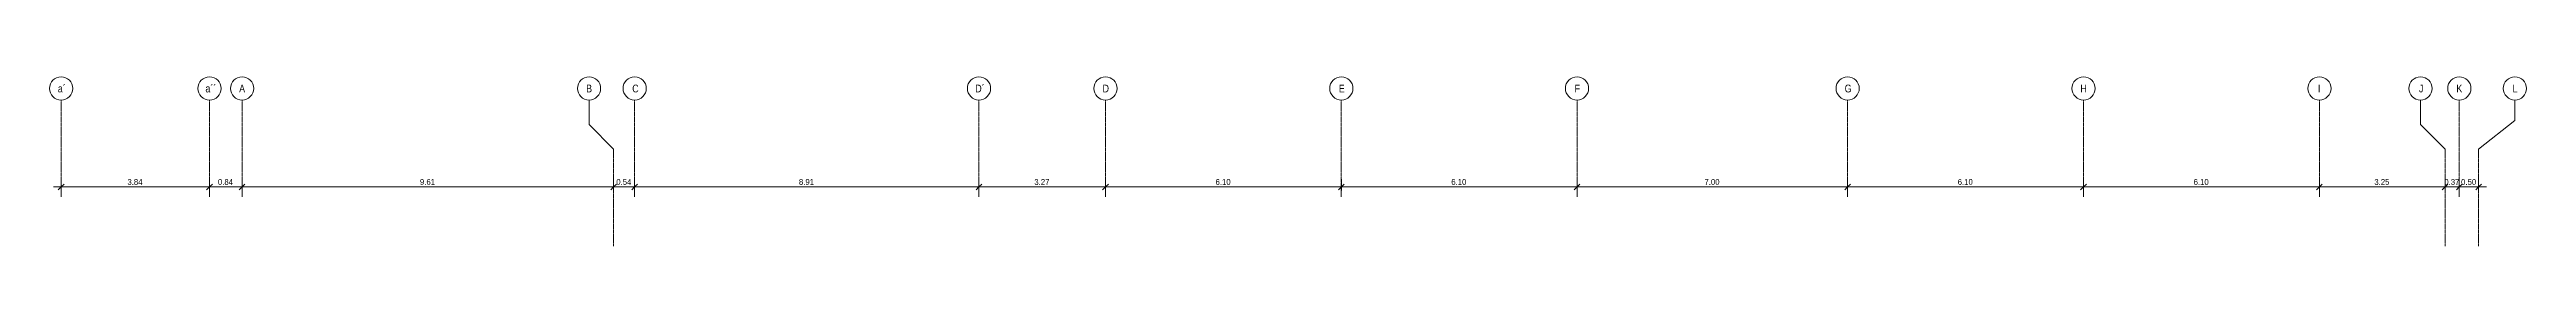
# Model space of a CAD drawing. Header units: centimetres. Extents: x -336 to 16318, y -437 to 1921.
# Drawn here: x 7681 to 14087, y 1484 to 1921 of the extents above; entities that cross this region are included whole.
import ezdxf

# ---------------------------------------------------------------- set-up
doc = ezdxf.new("R2010")
doc.units = ezdxf.units.CM
doc.linetypes.add('Grid Line', pattern=[2.2225, 1.27, -0.3175, 0.3175, -0.3175])
for name, color, linetype, lineweight in [('A-ANNO-DIMS', 7, 'Continuous', 9), ('A-ANNO-DIMS-100', 7, 'Continuous', 9), ('S-GRID', 7, 'Continuous', 9), ('S-GRID-IDEN', 7, 'Continuous', 9)]:
    doc.layers.add(name, color=color, linetype=linetype, lineweight=lineweight)
doc.styles.add('Century Gothic_1', font='GOTHIC.TTF', dxfattribs={"height": 15})
doc.styles.add('Saira Condensed', font='SairaCondensed-Regular.ttf', dxfattribs={"height": 20})
doc.dimstyles.new('FCA_N_Cotas_E100', dxfattribs={"dimscale": 30.48, "dimtxt": 15.662524, "dimasz": 0.492126, "dimexe": 0.656168, "dimexo": 0.656168, "dimgap": 0.032808, "dimtad": 1, "dimlfac": 0.01, "dimrnd": 0.01, "dimzin": 0, "dimdsep": 46, "dimtxsty": 'Century Gothic_1', "dimblk1": 'OBLIQUE', "dimblk2": 'OBLIQUE', "dimsah": 1, "dimcen": 0.09, "dimdle": 0.656168, "dimazin": 2, "dimtfac": 1, "dimtdec": 4, "dimtix": 1, "dimtmove": 0, "dimatfit": 3, "dimfxl": 1, "dimtvp": 1, "dimtolj": 1, "dimtzin": 0, "dimarcsym": 2})

msp = doc.modelspace()

# ---------------------------------------------------------------- texts
at = {"layer": 'S-GRID-IDEN', "color": 253, "true_color": 0xaaaaaa, "char_height": 20, "attachment_point": 1, "style": 'Saira Condensed'}
for s, insert, width in [('a´', (7702.033, 1901.014), 20.04219), ('a´´', (8083.836, 1901.014), 24.85231), ('A', (8171.064, 1901.014), 17.63712), ('B', (9068.546, 1901.014), 17.63712), ('C', (9187.802, 1901.014), 14.43037), ('D´', (10075.105, 1901.014), 22.44725), ('D', (10404.391, 1901.014), 17.63712), ('E', (11015.391, 1901.014), 15.23206), ('F', (11625.287, 1901.014), 14.43037), ('G', (12323.987, 1901.014), 17.63712), ('H', (12933.618, 1901.014), 19.2405), ('I', (13548.218, 1901.014), 8.01687), ('J', (13809.368, 1901.014), 8.81856), ('K', (13906.173, 1901.014), 17.63712), ('L', (14051.504, 1901.014), 13.62869)]:
    msp.add_mtext(s, dxfattribs=dict(at, insert=insert, width=width))

# ---------------------------------------------------------------- blocks, each defined once
blk = doc.blocks.new('Grid - 3mm-1939417-Section 7')
at = {"layer": 'S-GRID-IDEN', "color": 253, "true_color": 0xaaaaaa}
blk.add_circle((1330.8, 1891.3), 30, dxfattribs=at)
blk = doc.blocks.new('DIMBLOCK31-Section 7')
at = {"layer": 'A-ANNO-DIMS-100'}
for p, q in [((7690.6, 1637.3), (8094.4, 1637.3)), ((7710.6, 1637.3), (7710.6, 1657.3)), ((7710.6, 1637.3), (7710.6, 1627.9)), ((8094.4, 1637.3), (8094.4, 1657.3)), ((8094.4, 1637.3), (8094.4, 1627.9))]:
    blk.add_line(p, q, dxfattribs=at)
at = {"layer": 'A-ANNO-DIMS-100', "lineweight": 35}
for p, q in [((7710.6, 1637.3), (7703.1, 1629.8)), ((7710.6, 1637.3), (7718.1, 1644.8)), ((8094.4, 1637.3), (8086.9, 1629.8)), ((8094.4, 1637.3), (8101.9, 1644.8))]:
    blk.add_line(p, q, dxfattribs=at)
at = {"layer": 'A-ANNO-DIMS-100', "color": 0, "insert": (7882.1, 1657.6), "char_height": 15, "width": 48.927, "attachment_point": 1, "line_spacing_factor": 0.984502, "style": 'Century Gothic_1'}
blk.add_mtext('3.84', dxfattribs=at)
blk = doc.blocks.new('_Oblique')
at = {"color": 0, "linetype": 'ByBlock', "lineweight": -2}
blk.add_line((-0.5, -0.5), (0.5, 0.5), dxfattribs=at)
blk = doc.blocks.new('DIMBLOCK32-Section 7')
at = {"layer": 'A-ANNO-DIMS-100', "lineweight": 35}
for p, q in [((8094.4, 1637.3), (8086.9, 1629.8)), ((8094.4, 1637.3), (8101.9, 1644.8)), ((8178.6, 1637.3), (8171.1, 1629.8)), ((8178.6, 1637.3), (8186.1, 1644.8))]:
    blk.add_line(p, q, dxfattribs=at)
at = {"layer": 'A-ANNO-DIMS-100'}
for p, q in [((8094.4, 1637.3), (8094.4, 1657.3)), ((8094.4, 1637.3), (8178.6, 1637.3)), ((8094.4, 1637.3), (8094.4, 1627.9)), ((8178.6, 1637.3), (8178.6, 1657.3)), ((8178.6, 1637.3), (8178.6, 1627.9))]:
    blk.add_line(p, q, dxfattribs=at)
at = {"layer": 'A-ANNO-DIMS-100', "color": 0, "insert": (8116.1, 1657.6), "char_height": 15, "width": 48.927, "attachment_point": 1, "line_spacing_factor": 0.984502, "style": 'Century Gothic_1'}
blk.add_mtext('0.84', dxfattribs=at)
blk = doc.blocks.new('DIMBLOCK33-Section 7')
at = {"layer": 'A-ANNO-DIMS-100', "lineweight": 35}
for p, q in [((8178.6, 1637.3), (8171.1, 1629.8)), ((8178.6, 1637.3), (8186.1, 1644.8)), ((9139.6, 1637.3), (9132.1, 1629.8)), ((9139.6, 1637.3), (9147.1, 1644.8))]:
    blk.add_line(p, q, dxfattribs=at)
at = {"layer": 'A-ANNO-DIMS-100'}
for p, q in [((8178.6, 1637.3), (8178.6, 1657.3)), ((8178.6, 1637.3), (9139.6, 1637.3)), ((8178.6, 1637.3), (8178.6, 1627.9)), ((9139.6, 1637.3), (9139.6, 1657.3)), ((9139.6, 1637.3), (9139.6, 1627.9))]:
    blk.add_line(p, q, dxfattribs=at)
at = {"layer": 'A-ANNO-DIMS-100', "color": 0, "insert": (8638.7, 1657.6), "char_height": 15, "width": 48.927, "attachment_point": 1, "line_spacing_factor": 0.984502, "style": 'Century Gothic_1'}
blk.add_mtext('9.61', dxfattribs=at)
blk = doc.blocks.new('DIMBLOCK34-Section 7')
at = {"layer": 'A-ANNO-DIMS-100', "lineweight": 35}
for p, q in [((9139.6, 1637.3), (9132.1, 1629.8)), ((9139.6, 1637.3), (9147.1, 1644.8)), ((9194.1, 1637.3), (9186.6, 1629.8)), ((9194.1, 1637.3), (9201.6, 1644.8))]:
    blk.add_line(p, q, dxfattribs=at)
at = {"layer": 'A-ANNO-DIMS-100'}
for p, q in [((9139.6, 1637.3), (9139.6, 1657.3)), ((9139.6, 1637.3), (9194.1, 1637.3)), ((9139.6, 1637.3), (9139.6, 1627.9)), ((9194.1, 1637.3), (9194.1, 1657.3)), ((9194.1, 1637.3), (9194.1, 1627.9))]:
    blk.add_line(p, q, dxfattribs=at)
at = {"layer": 'A-ANNO-DIMS-100', "color": 0, "insert": (9146.5, 1657.6), "char_height": 15, "width": 48.927, "attachment_point": 1, "line_spacing_factor": 0.984502, "style": 'Century Gothic_1'}
blk.add_mtext('0.54', dxfattribs=at)
blk = doc.blocks.new('DIMBLOCK35-Section 7')
at = {"layer": 'A-ANNO-DIMS-100', "lineweight": 35}
for p, q in [((9194.1, 1637.3), (9186.6, 1629.8)), ((9194.1, 1637.3), (9201.6, 1644.8)), ((10084.7, 1637.3), (10077.2, 1629.8)), ((10084.7, 1637.3), (10092.2, 1644.8))]:
    blk.add_line(p, q, dxfattribs=at)
at = {"layer": 'A-ANNO-DIMS-100'}
for p, q in [((9194.1, 1637.3), (9194.1, 1657.3)), ((9194.1, 1637.3), (10084.7, 1637.3)), ((9194.1, 1637.3), (9194.1, 1627.9)), ((10084.7, 1637.3), (10084.7, 1657.3)), ((10084.7, 1637.3), (10084.7, 1627.9))]:
    blk.add_line(p, q, dxfattribs=at)
at = {"layer": 'A-ANNO-DIMS-100', "color": 0, "insert": (9619, 1657.6), "char_height": 15, "width": 48.927, "attachment_point": 1, "line_spacing_factor": 0.984502, "style": 'Century Gothic_1'}
blk.add_mtext('8.91', dxfattribs=at)
blk = doc.blocks.new('DIMBLOCK36-Section 7')
at = {"layer": 'A-ANNO-DIMS-100', "lineweight": 35}
for p, q in [((10084.7, 1637.3), (10077.2, 1629.8)), ((10084.7, 1637.3), (10092.2, 1644.8)), ((10412, 1637.3), (10404.5, 1629.8)), ((10412, 1637.3), (10419.5, 1644.8))]:
    blk.add_line(p, q, dxfattribs=at)
at = {"layer": 'A-ANNO-DIMS-100'}
for p, q in [((10084.7, 1637.3), (10084.7, 1657.3)), ((10084.7, 1637.3), (10412, 1637.3)), ((10084.7, 1637.3), (10084.7, 1627.9)), ((10412, 1637.3), (10412, 1657.3)), ((10412, 1637.3), (10412, 1627.9))]:
    blk.add_line(p, q, dxfattribs=at)
at = {"layer": 'A-ANNO-DIMS-100', "color": 0, "insert": (10227.9, 1657.6), "char_height": 15, "width": 48.927, "attachment_point": 1, "line_spacing_factor": 0.984502, "style": 'Century Gothic_1'}
blk.add_mtext('3.27', dxfattribs=at)
blk = doc.blocks.new('DIMBLOCK37-Section 7')
at = {"layer": 'A-ANNO-DIMS-100', "lineweight": 35}
for p, q in [((10412, 1637.3), (10404.5, 1629.8)), ((10412, 1637.3), (10419.5, 1644.8)), ((11022, 1637.3), (11014.5, 1629.8)), ((11022, 1637.3), (11029.5, 1644.8))]:
    blk.add_line(p, q, dxfattribs=at)
at = {"layer": 'A-ANNO-DIMS-100'}
for p, q in [((10412, 1637.3), (10412, 1657.3)), ((10412, 1637.3), (11022, 1637.3)), ((10412, 1637.3), (10412, 1627.9)), ((11022, 1637.3), (11022, 1657.3)), ((11022, 1637.3), (11022, 1627.9))]:
    blk.add_line(p, q, dxfattribs=at)
at = {"layer": 'A-ANNO-DIMS-100', "color": 0, "insert": (10696.6, 1657.6), "char_height": 15, "width": 48.927, "attachment_point": 1, "line_spacing_factor": 0.984502, "style": 'Century Gothic_1'}
blk.add_mtext('6.10', dxfattribs=at)
blk = doc.blocks.new('DIMBLOCK38-Section 7')
at = {"layer": 'A-ANNO-DIMS-100', "lineweight": 35}
for p, q in [((11022, 1637.3), (11014.5, 1629.8)), ((11022, 1637.3), (11029.5, 1644.8)), ((11631.6, 1637.3), (11624.1, 1629.8)), ((11631.6, 1637.3), (11639.1, 1644.8))]:
    blk.add_line(p, q, dxfattribs=at)
at = {"layer": 'A-ANNO-DIMS-100'}
for p, q in [((11022, 1637.3), (11022, 1657.3)), ((11022, 1637.3), (11631.6, 1637.3)), ((11022, 1637.3), (11022, 1627.9)), ((11631.6, 1637.3), (11631.6, 1657.3)), ((11631.6, 1637.3), (11631.6, 1627.9))]:
    blk.add_line(p, q, dxfattribs=at)
at = {"layer": 'A-ANNO-DIMS-100', "color": 0, "insert": (11306.4, 1657.6), "char_height": 15, "width": 48.927, "attachment_point": 1, "line_spacing_factor": 0.984502, "style": 'Century Gothic_1'}
blk.add_mtext('6.10', dxfattribs=at)
blk = doc.blocks.new('DIMBLOCK39-Section 7')
at = {"layer": 'A-ANNO-DIMS-100', "lineweight": 35}
for p, q in [((11631.6, 1637.3), (11624.1, 1629.8)), ((11631.6, 1637.3), (11639.1, 1644.8)), ((12331.6, 1637.3), (12324.1, 1629.8)), ((12331.6, 1637.3), (12339.1, 1644.8))]:
    blk.add_line(p, q, dxfattribs=at)
at = {"layer": 'A-ANNO-DIMS-100'}
for p, q in [((11631.6, 1637.3), (11631.6, 1657.3)), ((11631.6, 1637.3), (12331.6, 1637.3)), ((11631.6, 1637.3), (11631.6, 1627.9)), ((12331.6, 1637.3), (12331.6, 1657.3)), ((12331.6, 1637.3), (12331.6, 1627.9))]:
    blk.add_line(p, q, dxfattribs=at)
at = {"layer": 'A-ANNO-DIMS-100', "color": 0, "insert": (11961.2, 1657.6), "char_height": 15, "width": 48.927, "attachment_point": 1, "line_spacing_factor": 0.984502, "style": 'Century Gothic_1'}
blk.add_mtext('7.00', dxfattribs=at)
blk = doc.blocks.new('DIMBLOCK40-Section 7')
at = {"layer": 'A-ANNO-DIMS-100', "lineweight": 35}
for p, q in [((12331.6, 1637.3), (12324.1, 1629.8)), ((12331.6, 1637.3), (12339.1, 1644.8)), ((12941.8, 1637.3), (12934.3, 1629.8)), ((12941.8, 1637.3), (12949.3, 1644.8))]:
    blk.add_line(p, q, dxfattribs=at)
at = {"layer": 'A-ANNO-DIMS-100'}
for p, q in [((12331.6, 1637.3), (12331.6, 1657.3)), ((12331.6, 1637.3), (12941.8, 1637.3)), ((12331.6, 1637.3), (12331.6, 1627.9)), ((12941.8, 1637.3), (12941.8, 1657.3)), ((12941.8, 1637.3), (12941.8, 1627.9))]:
    blk.add_line(p, q, dxfattribs=at)
at = {"layer": 'A-ANNO-DIMS-100', "color": 0, "insert": (12616.3, 1657.6), "char_height": 15, "width": 48.927, "attachment_point": 1, "line_spacing_factor": 0.984502, "style": 'Century Gothic_1'}
blk.add_mtext('6.10', dxfattribs=at)
blk = doc.blocks.new('DIMBLOCK41-Section 7')
at = {"layer": 'A-ANNO-DIMS-100', "lineweight": 35}
for p, q in [((12941.8, 1637.3), (12934.3, 1629.8)), ((12941.8, 1637.3), (12949.3, 1644.8)), ((13551.8, 1637.3), (13544.3, 1629.8)), ((13551.8, 1637.3), (13559.3, 1644.8))]:
    blk.add_line(p, q, dxfattribs=at)
at = {"layer": 'A-ANNO-DIMS-100'}
for p, q in [((12941.8, 1637.3), (12941.8, 1657.3)), ((12941.8, 1637.3), (13551.8, 1637.3)), ((12941.8, 1637.3), (12941.8, 1627.9)), ((13551.8, 1637.3), (13551.8, 1657.3)), ((13551.8, 1637.3), (13551.8, 1627.9))]:
    blk.add_line(p, q, dxfattribs=at)
at = {"layer": 'A-ANNO-DIMS-100', "color": 0, "insert": (13226.5, 1657.6), "char_height": 15, "width": 48.927, "attachment_point": 1, "line_spacing_factor": 0.984502, "style": 'Century Gothic_1'}
blk.add_mtext('6.10', dxfattribs=at)
blk = doc.blocks.new('DIMBLOCK42-Section 7')
at = {"layer": 'A-ANNO-DIMS-100', "lineweight": 35}
for p, q in [((13551.8, 1637.3), (13544.3, 1629.8)), ((13551.8, 1637.3), (13559.3, 1644.8)), ((13876.8, 1637.3), (13869.3, 1629.8)), ((13876.8, 1637.3), (13884.3, 1644.8))]:
    blk.add_line(p, q, dxfattribs=at)
at = {"layer": 'A-ANNO-DIMS-100'}
for p, q in [((13551.8, 1637.3), (13551.8, 1657.3)), ((13551.8, 1637.3), (13876.8, 1637.3)), ((13551.8, 1637.3), (13551.8, 1627.9)), ((13876.8, 1637.3), (13876.8, 1657.3)), ((13876.8, 1637.3), (13876.8, 1627.9))]:
    blk.add_line(p, q, dxfattribs=at)
at = {"layer": 'A-ANNO-DIMS-100', "color": 0, "insert": (13694, 1657.6), "char_height": 15, "width": 48.927, "attachment_point": 1, "line_spacing_factor": 0.984502, "style": 'Century Gothic_1'}
blk.add_mtext('3.25', dxfattribs=at)
blk = doc.blocks.new('DIMBLOCK43-Section 7')
at = {"layer": 'A-ANNO-DIMS-100', "lineweight": 35}
for p, q in [((13876.8, 1637.3), (13869.3, 1629.8)), ((13876.8, 1637.3), (13884.3, 1644.8)), ((13913.7, 1637.3), (13906.2, 1629.8)), ((13913.7, 1637.3), (13921.2, 1644.8))]:
    blk.add_line(p, q, dxfattribs=at)
at = {"layer": 'A-ANNO-DIMS-100'}
for p, q in [((13876.8, 1637.3), (13876.8, 1657.3)), ((13876.8, 1637.3), (13913.7, 1637.3)), ((13876.8, 1637.3), (13876.8, 1627.9)), ((13913.7, 1637.3), (13913.7, 1657.3)), ((13913.7, 1637.3), (13913.7, 1627.9))]:
    blk.add_line(p, q, dxfattribs=at)
at = {"layer": 'A-ANNO-DIMS-100', "color": 0, "insert": (13874.9, 1657.6), "char_height": 15, "width": 48.927, "attachment_point": 1, "line_spacing_factor": 0.984502, "style": 'Century Gothic_1'}
blk.add_mtext('0.37', dxfattribs=at)
blk = doc.blocks.new('DIMBLOCK44-Section 7')
at = {"layer": 'A-ANNO-DIMS-100', "lineweight": 35}
for p, q in [((13913.7, 1637.3), (13906.2, 1629.8)), ((13913.7, 1637.3), (13921.2, 1644.8)), ((13963.7, 1637.3), (13956.2, 1629.8)), ((13963.7, 1637.3), (13971.2, 1644.8))]:
    blk.add_line(p, q, dxfattribs=at)
at = {"layer": 'A-ANNO-DIMS-100'}
for p, q in [((13913.7, 1637.3), (13913.7, 1657.3)), ((13913.7, 1637.3), (13983.7, 1637.3)), ((13913.7, 1637.3), (13913.7, 1627.9)), ((13963.7, 1637.3), (13963.7, 1657.3)), ((13963.7, 1637.3), (13963.7, 1627.9))]:
    blk.add_line(p, q, dxfattribs=at)
at = {"layer": 'A-ANNO-DIMS-100', "color": 0, "insert": (13918.4, 1657.6), "char_height": 15, "width": 48.927, "attachment_point": 1, "line_spacing_factor": 0.984502, "style": 'Century Gothic_1'}
blk.add_mtext('0.50', dxfattribs=at)

# ---------------------------------------------------------------- dimensions: what is measured, and where the dimension line sits
at = {"layer": 'A-ANNO-DIMS'}
for base, p1, p2, override, picture, middle in [((8094.41, 1637.324), (7710.607, 1647.931), (8094.41, 1647.931), {"dimpost": '<>', "dimfxl": 383.802899}, 'DIMBLOCK31-Section 7', (7902.509, 1646.202)), ((8178.638, 1637.324), (8094.41, 1647.931), (8178.638, 1647.931), {"dimpost": '<>', "dimfxl": 84.227741}, 'DIMBLOCK32-Section 7', (8136.524, 1646.202)), ((9139.62, 1637.324), (8178.638, 1647.931), (9139.62, 1647.931), {"dimpost": '<>', "dimfxl": 960.981847}, 'DIMBLOCK33-Section 7', (8659.129, 1646.202)), ((9194.075, 1637.324), (9139.62, 1647.931), (9194.075, 1647.931), {"dimpost": '<>', "dimfxl": 54.455862}, 'DIMBLOCK34-Section 7', (9166.848, 1646.202)), ((10084.678, 1637.324), (9194.075, 1647.931), (10084.678, 1647.931), {"dimpost": '<>', "dimfxl": 890.602974}, 'DIMBLOCK35-Section 7', (9639.377, 1646.202)), ((10411.965, 1637.324), (10084.678, 1647.931), (10411.965, 1647.931), {"dimpost": '<>', "dimfxl": 327.28625}, 'DIMBLOCK36-Section 7', (10248.322, 1646.202)), ((11021.965, 1637.324), (10411.965, 1647.931), (11021.965, 1647.931), {"dimpost": '<>', "dimfxl": 610}, 'DIMBLOCK37-Section 7', (10716.965, 1646.202)), ((11631.561, 1637.324), (11021.965, 1647.931), (11631.561, 1647.931), {"dimpost": '<>', "dimfxl": 609.596326}, 'DIMBLOCK38-Section 7', (11326.763, 1646.202)), ((12331.561, 1637.324), (11631.561, 1647.931), (12331.561, 1647.931), {"dimpost": '<>', "dimfxl": 700}, 'DIMBLOCK39-Section 7', (11981.561, 1646.202)), ((12941.841, 1637.324), (12331.561, 1647.931), (12941.841, 1647.931), {"dimpost": '<>', "dimfxl": 610.280405}, 'DIMBLOCK40-Section 7', (12636.701, 1646.202)), ((13551.841, 1637.324), (12941.841, 1647.931), (13551.841, 1647.931), {"dimpost": '<>', "dimfxl": 610}, 'DIMBLOCK41-Section 7', (13246.841, 1646.202)), ((13876.841, 1637.324), (13551.841, 1647.931), (13876.841, 1647.931), {"dimpost": '<>', "dimfxl": 325}, 'DIMBLOCK42-Section 7', (13714.341, 1646.202)), ((13913.747, 1637.324), (13876.841, 1647.931), (13913.747, 1647.931), {"dimpost": '<>', "dimfxl": 36.905634}, 'DIMBLOCK43-Section 7', (13895.294, 1646.202)), ((13963.747, 1637.324), (13913.747, 1647.931), (13963.747, 1647.931), {"dimpost": '<>', "dimfxl": 50}, 'DIMBLOCK44-Section 7', (13938.747, 1646.202))]:
    dim = msp.add_linear_dim(base=base, p1=p1, p2=p2, dimstyle='FCA_N_Cotas_E100', override=override, dxfattribs=at)
    dim.commit()
    dim.dimension.update_dxf_attribs({"geometry": picture, "text_midpoint": middle})

# ---------------------------------------------------------------- linework, layer by layer
at = {"layer": 'S-GRID', "color": 253, "linetype": 'Grid Line', "true_color": 0xaaaaaa}
for p, q in [((7710.607, 1611.334), (7710.607, 1861.334)), ((8094.41, 1611.334), (8094.41, 1861.334)), ((8178.638, 1611.334), (8178.638, 1861.334)), ((9194.075, 1611.334), (9194.075, 1861.334)), ((10084.678, 1611.334), (10084.678, 1861.334)), ((10411.965, 1611.334), (10411.965, 1861.334)), ((11021.965, 1611.334), (11021.965, 1861.334)), ((11631.561, 1611.334), (11631.561, 1861.334)), ((12331.561, 1611.334), (12331.561, 1861.334)), ((12941.841, 1611.334), (12941.841, 1861.334)), ((13551.841, 1611.334), (13551.841, 1861.334)), ((13913.747, 1611.334), (13913.747, 1861.334)), ((9139.62, 1484.334), (9139.62, 1734.334)), ((13876.841, 1484.334), (13876.841, 1734.334)), ((13963.747, 1484.334), (13963.747, 1734.334))]:
    msp.add_line(p, q, dxfattribs=at)
at = {"layer": 'S-GRID', "color": 253, "true_color": 0xaaaaaa}
for p, q in [((9076.12, 1797.834), (9076.12, 1861.334)), ((13813.341, 1797.834), (13813.341, 1861.334)), ((14057.427, 1808.175), (14057.427, 1861.334)), ((9139.62, 1734.334), (9076.12, 1797.834)), ((13876.841, 1734.334), (13813.341, 1797.834)), ((13963.747, 1734.334), (14057.427, 1808.175))]:
    msp.add_line(p, q, dxfattribs=at)

# ---------------------------------------------------------------- block references
at = {"layer": 'S-GRID-IDEN', "color": 253, "true_color": 0xaaaaaa}
for p in [(6379.834, 0), (6763.637, 0), (6847.865, 0), (7745.346, 0), (7863.302, 0), (8753.905, 0), (9081.192, 0), (9691.192, 0), (10300.788, 0), (11000.788, 0), (11611.068, 0), (12221.068, 0), (12482.568, 0), (12582.974, 0), (12726.654, 0)]:
    msp.add_blockref('Grid - 3mm-1939417-Section 7', p, dxfattribs=at)

msp.set_redraw_order([(e.dxf.handle, doc.entitydb.next_handle()) for e in msp.query("TEXT MTEXT ATTDEF DIMENSION ARC_DIMENSION")])  # texts and dimensions are drawn at this point

doc.saveas('drawing.dxf')
